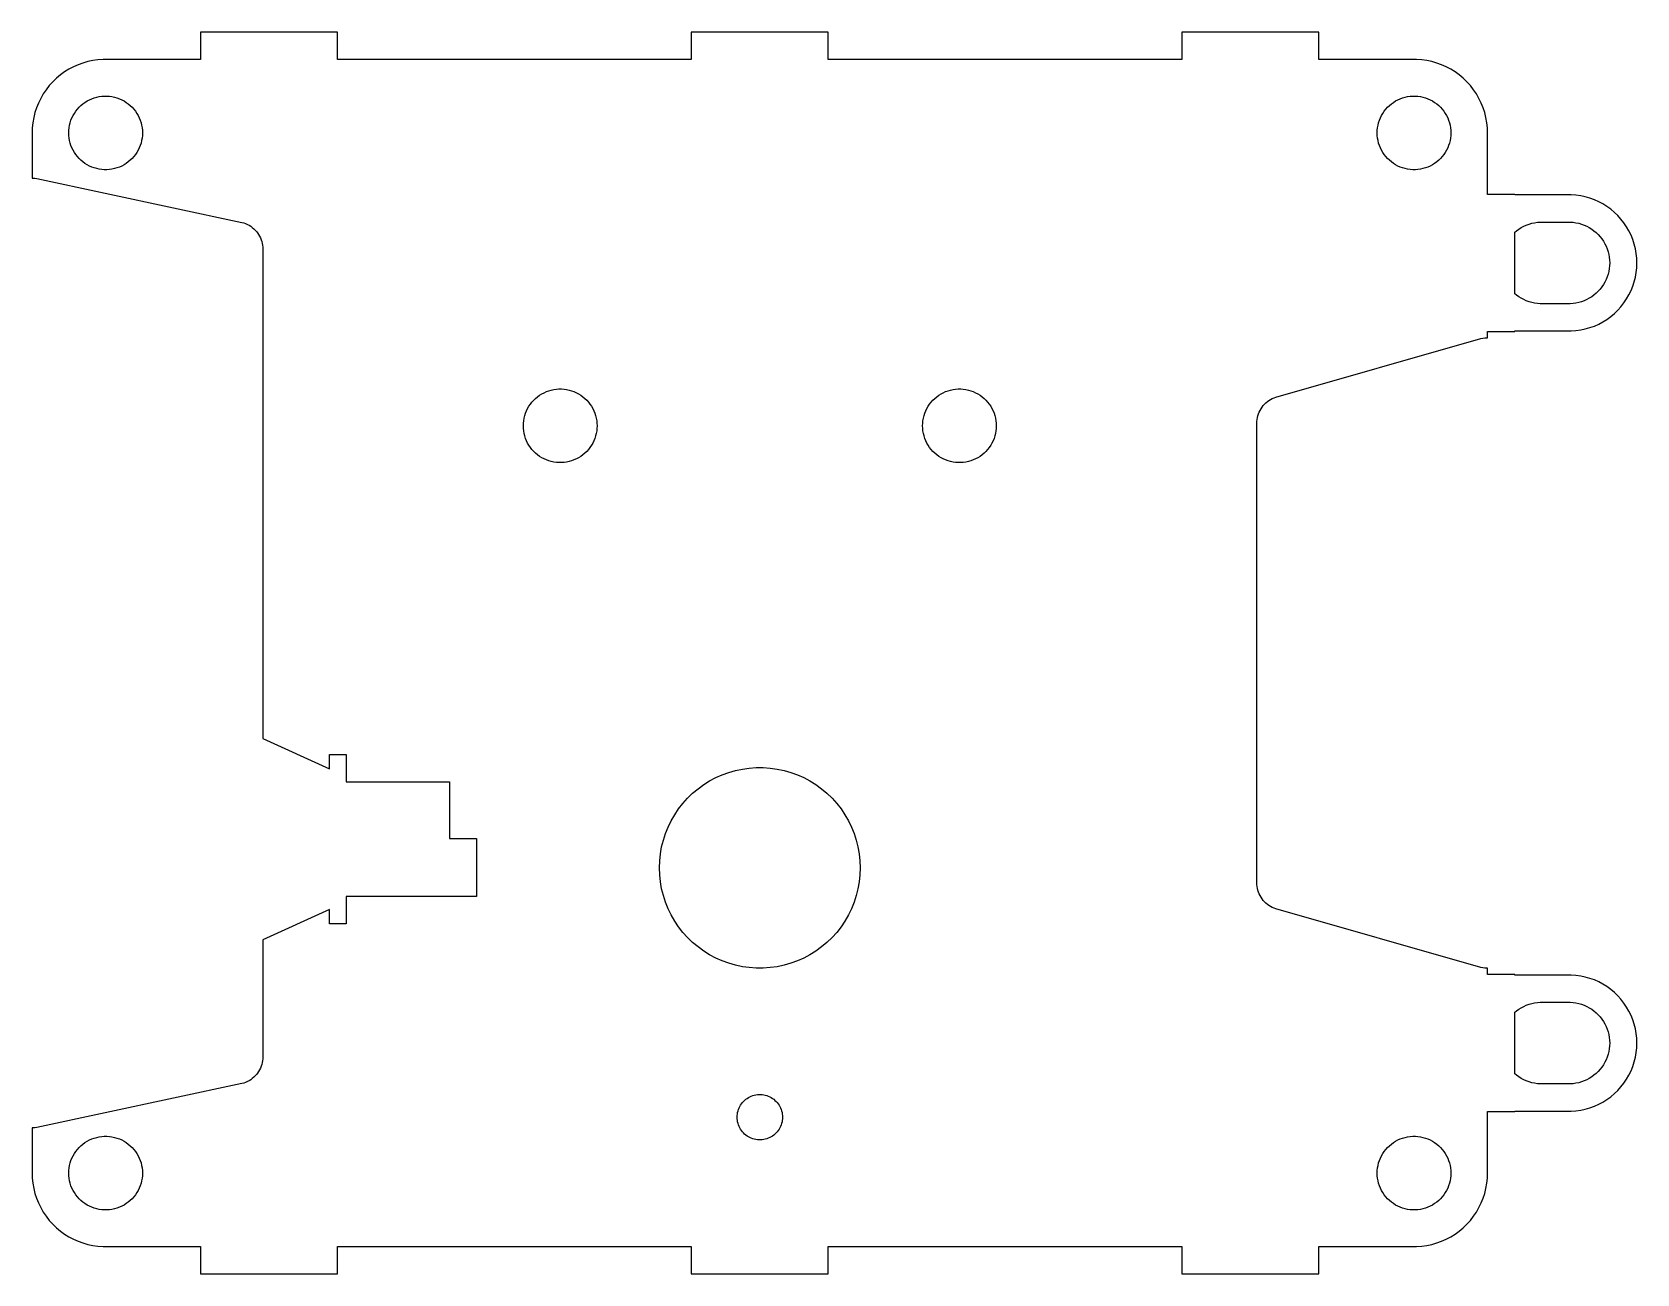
# Model space of a CAD drawing. Header units: metres. Extents: x -80 to 97, y -93 to 43.
import ezdxf

# ---------------------------------------------------------------- set-up
doc = ezdxf.new("R2010")
doc.units = ezdxf.units.M

msp = doc.modelspace()

# ---------------------------------------------------------------- linework, layer by layer
for p, q in [((-46.525, 43.39), (-61.625, 43.39)), ((-61.625, 43.39), (-61.625, 40.3751)), ((-46.525, 40.3751), (-46.525, 43.39)), ((7.54999, 43.39), (-7.54999, 43.39)), ((-7.54999, 43.39), (-7.54999, 40.3751)), ((7.54999, 40.3751), (7.54999, 43.39)), ((61.625, 43.39), (46.525, 43.39)), ((46.525, 43.39), (46.525, 40.3751)), ((61.625, 40.3751), (61.625, 43.39)), ((-76.6295, 38.9952), (-77.0869, 38.6629)), ((-76.15, 39.2948), (-76.6295, 38.9952)), ((-75.6508, 39.5602), (-76.15, 39.2948)), ((-75.1343, 39.7902), (-75.6508, 39.5602)), ((-74.603, 39.9836), (-75.1343, 39.7902)), ((-74.0596, 40.1394), (-74.603, 39.9836)), ((-73.5065, 40.2569), (-74.0596, 40.1394)), ((-72.9467, 40.3356), (-73.5065, 40.2569)), ((-72.3827, 40.3751), (-72.9467, 40.3356)), ((-61.625, 40.3751), (-72.3827, 40.3751)), ((-7.54999, 40.3751), (-46.525, 40.3751)), ((46.525, 40.3751), (7.54999, 40.3751)), ((72.3827, 40.3751), (61.625, 40.3751)), ((72.9467, 40.3356), (72.3827, 40.3751)), ((73.5065, 40.2569), (72.9467, 40.3356)), ((74.0596, 40.1394), (73.5065, 40.2569)), ((74.603, 39.9836), (74.0596, 40.1394)), ((75.1343, 39.7902), (74.603, 39.9836)), ((75.6508, 39.5602), (75.1343, 39.7902)), ((76.15, 39.2948), (75.6508, 39.5602)), ((76.6295, 38.9952), (76.15, 39.2948)), ((77.0869, 38.6629), (76.6295, 38.9952)), ((-78.305, 37.4866), (-78.653, 37.0411)), ((-77.9267, 37.9067), (-78.305, 37.4866)), ((-77.52, 38.2995), (-77.9267, 37.9067)), ((-77.0869, 38.6629), (-77.52, 38.2995)), ((77.52, 38.2995), (77.0869, 38.6629)), ((77.9267, 37.9067), (77.52, 38.2995)), ((78.305, 37.4866), (77.9267, 37.9067)), ((78.653, 37.0411), (78.305, 37.4866)), ((-79.4997, 35.5746), (-79.7115, 35.0504)), ((-79.2519, 36.0827), (-79.4997, 35.5746)), ((-78.9692, 36.5723), (-79.2519, 36.0827)), ((-78.653, 37.0411), (-78.9692, 36.5723)), ((-74.8167, 35.2972), (-74.5996, 35.4793)), ((-74.5996, 35.4793), (-74.3703, 35.6459)), ((-74.3703, 35.6459), (-74.13, 35.7961)), ((-74.13, 35.7961), (-73.8798, 35.9291)), ((-73.8798, 35.9291), (-73.6209, 36.0444)), ((-73.6209, 36.0444), (-73.3546, 36.1413)), ((-73.3546, 36.1413), (-73.0822, 36.2194)), ((-73.0822, 36.2194), (-72.805, 36.2783)), ((-72.805, 36.2783), (-72.5244, 36.3177)), ((-72.5244, 36.3177), (-72.2417, 36.3375)), ((-72.2417, 36.3375), (-71.9583, 36.3375)), ((-71.9583, 36.3375), (-71.6756, 36.3177)), ((-71.6756, 36.3177), (-71.395, 36.2783)), ((-71.395, 36.2783), (-71.1178, 36.2194)), ((-71.1178, 36.2194), (-70.8454, 36.1413)), ((-70.8454, 36.1413), (-70.5791, 36.0444)), ((-70.5791, 36.0444), (-70.3202, 35.9291)), ((-70.3202, 35.9291), (-70.07, 35.7961)), ((-70.07, 35.7961), (-69.8297, 35.6459)), ((-69.8297, 35.6459), (-69.6004, 35.4793)), ((-69.6004, 35.4793), (-69.3833, 35.2972)), ((69.3833, 35.2972), (69.6004, 35.4793)), ((69.6004, 35.4793), (69.8297, 35.6459)), ((69.8297, 35.6459), (70.07, 35.7961)), ((70.07, 35.7961), (70.3202, 35.9291)), ((70.3202, 35.9291), (70.5791, 36.0444)), ((70.5791, 36.0444), (70.8454, 36.1413)), ((70.8454, 36.1413), (71.1178, 36.2194)), ((71.1178, 36.2194), (71.395, 36.2783)), ((71.395, 36.2783), (71.6756, 36.3177)), ((71.6756, 36.3177), (71.9583, 36.3375)), ((71.9583, 36.3375), (72.2417, 36.3375)), ((72.2417, 36.3375), (72.5244, 36.3177)), ((72.5244, 36.3177), (72.805, 36.2783)), ((72.805, 36.2783), (73.0822, 36.2194)), ((73.0822, 36.2194), (73.3546, 36.1413)), ((73.3546, 36.1413), (73.6209, 36.0444)), ((73.6209, 36.0444), (73.8798, 35.9291)), ((73.8798, 35.9291), (74.13, 35.7961)), ((74.13, 35.7961), (74.3703, 35.6459)), ((74.3703, 35.6459), (74.5996, 35.4793)), ((74.5996, 35.4793), (74.8167, 35.2972)), ((78.9692, 36.5723), (78.653, 37.0411)), ((79.2519, 36.0827), (78.9692, 36.5723)), ((79.4997, 35.5746), (79.2519, 36.0827)), ((79.7115, 35.0504), (79.4997, 35.5746)), ((-80.023, 33.9641), (-80.1212, 33.4073)), ((-79.8862, 34.5126), (-80.023, 33.9641)), ((-79.7115, 35.0504), (-79.8862, 34.5126)), ((-76.0027, 33.3991), (-75.9151, 33.6686)), ((-75.9151, 33.6686), (-75.809, 33.9314)), ((-75.809, 33.9314), (-75.6848, 34.1861)), ((-75.6848, 34.1861), (-75.5431, 34.4315)), ((-75.5431, 34.4315), (-75.3846, 34.6664)), ((-75.3846, 34.6664), (-75.2101, 34.8897)), ((-75.2101, 34.8897), (-75.0205, 35.1003)), ((-75.0205, 35.1003), (-74.8167, 35.2972)), ((-69.3833, 35.2972), (-69.1795, 35.1003)), ((-69.1795, 35.1003), (-68.9899, 34.8897)), ((-68.9899, 34.8897), (-68.8154, 34.6664)), ((-68.8154, 34.6664), (-68.6569, 34.4315)), ((-68.6569, 34.4315), (-68.5152, 34.1861)), ((-68.5152, 34.1861), (-68.391, 33.9314)), ((-68.391, 33.9314), (-68.2849, 33.6686)), ((-68.2849, 33.6686), (-68.1973, 33.3991)), ((68.1973, 33.3991), (68.2849, 33.6686)), ((68.2849, 33.6686), (68.391, 33.9314)), ((68.391, 33.9314), (68.5152, 34.1861)), ((68.5152, 34.1861), (68.6569, 34.4315)), ((68.6569, 34.4315), (68.8154, 34.6664)), ((68.8154, 34.6664), (68.9899, 34.8897)), ((68.9899, 34.8897), (69.1795, 35.1003)), ((69.1795, 35.1003), (69.3833, 35.2972)), ((74.8167, 35.2972), (75.0205, 35.1003)), ((75.0205, 35.1003), (75.2101, 34.8897)), ((75.2101, 34.8897), (75.3846, 34.6664)), ((75.3846, 34.6664), (75.5431, 34.4315)), ((75.5431, 34.4315), (75.6848, 34.1861)), ((75.6848, 34.1861), (75.809, 33.9314)), ((75.809, 33.9314), (75.9151, 33.6686)), ((75.9151, 33.6686), (76.0027, 33.3991)), ((79.8862, 34.5126), (79.7115, 35.0504)), ((80.023, 33.9641), (79.8862, 34.5126)), ((80.1212, 33.4073), (80.023, 33.9641)), ((-80.1803, 32.845), (-80.1993, 32.3)), ((-80.1993, 32.3), (-80.18, 32.3)), ((-80.1212, 33.4073), (-80.1803, 32.845)), ((-80.18, 32.3), (-80.18, 27.2982)), ((-76.16, 32.28), (-76.1501, 32.5632)), ((-76.1501, 31.9968), (-76.16, 32.28)), ((-76.1501, 32.5632), (-76.1205, 32.845)), ((-76.1205, 31.715), (-76.1501, 31.9968)), ((-76.1205, 32.845), (-76.0713, 33.1241)), ((-76.0713, 33.1241), (-76.0027, 33.3991)), ((-68.1973, 33.3991), (-68.1287, 33.1241)), ((-68.1287, 33.1241), (-68.0795, 32.845)), ((-68.0795, 32.845), (-68.0499, 32.5632)), ((-68.0499, 31.9968), (-68.0795, 31.715)), ((-68.0499, 32.5632), (-68.04, 32.28)), ((-68.04, 32.28), (-68.0499, 31.9968)), ((68.04, 32.28), (68.0499, 32.5632)), ((68.0499, 31.9968), (68.04, 32.28)), ((68.0499, 32.5632), (68.0795, 32.845)), ((68.0795, 31.715), (68.0499, 31.9968)), ((68.0795, 32.845), (68.1287, 33.1241)), ((68.1287, 33.1241), (68.1973, 33.3991)), ((76.0027, 33.3991), (76.0713, 33.1241)), ((76.0713, 33.1241), (76.1205, 32.845)), ((76.1205, 32.845), (76.1501, 32.5632)), ((76.1501, 31.9968), (76.1205, 31.715)), ((76.1501, 32.5632), (76.16, 32.28)), ((76.16, 32.28), (76.1501, 31.9968)), ((80.1803, 32.845), (80.1212, 33.4073)), ((80.2, 32.28), (80.1803, 32.845)), ((80.2, 25.5), (80.2, 32.28)), ((-76.0713, 31.4359), (-76.1205, 31.715)), ((-76.0027, 31.1609), (-76.0713, 31.4359)), ((-75.9151, 30.8914), (-76.0027, 31.1609)), ((-75.809, 30.6286), (-75.9151, 30.8914)), ((-75.6848, 30.3739), (-75.809, 30.6286)), ((-75.5431, 30.1285), (-75.6848, 30.3739)), ((-75.3846, 29.8936), (-75.5431, 30.1285)), ((-68.6569, 30.1285), (-68.8154, 29.8936)), ((-68.5152, 30.3739), (-68.6569, 30.1285)), ((-68.391, 30.6286), (-68.5152, 30.3739)), ((-68.2849, 30.8914), (-68.391, 30.6286)), ((-68.1973, 31.1609), (-68.2849, 30.8914)), ((-68.1287, 31.4359), (-68.1973, 31.1609)), ((-68.0795, 31.715), (-68.1287, 31.4359)), ((68.1287, 31.4359), (68.0795, 31.715)), ((68.1973, 31.1609), (68.1287, 31.4359)), ((68.2849, 30.8914), (68.1973, 31.1609)), ((68.391, 30.6286), (68.2849, 30.8914)), ((68.5152, 30.3739), (68.391, 30.6286)), ((68.6569, 30.1285), (68.5152, 30.3739)), ((68.8154, 29.8936), (68.6569, 30.1285)), ((75.5431, 30.1285), (75.3846, 29.8936)), ((75.6848, 30.3739), (75.5431, 30.1285)), ((75.809, 30.6286), (75.6848, 30.3739)), ((75.9151, 30.8914), (75.809, 30.6286)), ((76.0027, 31.1609), (75.9151, 30.8914)), ((76.0713, 31.4359), (76.0027, 31.1609)), ((76.1205, 31.715), (76.0713, 31.4359)), ((-75.2101, 29.6703), (-75.3846, 29.8936)), ((-75.0205, 29.4597), (-75.2101, 29.6703)), ((-74.8167, 29.2628), (-75.0205, 29.4597)), ((-74.5996, 29.0807), (-74.8167, 29.2628)), ((-74.3703, 28.9141), (-74.5996, 29.0807)), ((-74.13, 28.7639), (-74.3703, 28.9141)), ((-73.8798, 28.6309), (-74.13, 28.7639)), ((-73.6209, 28.5156), (-73.8798, 28.6309)), ((-73.3546, 28.4187), (-73.6209, 28.5156)), ((-73.0822, 28.3406), (-73.3546, 28.4187)), ((-72.805, 28.2817), (-73.0822, 28.3406)), ((-71.1178, 28.3406), (-71.395, 28.2817)), ((-70.8454, 28.4187), (-71.1178, 28.3406)), ((-70.5791, 28.5156), (-70.8454, 28.4187)), ((-70.3202, 28.6309), (-70.5791, 28.5156)), ((-70.07, 28.7639), (-70.3202, 28.6309)), ((-69.8297, 28.9141), (-70.07, 28.7639)), ((-69.6004, 29.0807), (-69.8297, 28.9141)), ((-69.3833, 29.2628), (-69.6004, 29.0807)), ((-69.1795, 29.4597), (-69.3833, 29.2628)), ((-68.9899, 29.6703), (-69.1795, 29.4597)), ((-68.8154, 29.8936), (-68.9899, 29.6703)), ((68.9899, 29.6703), (68.8154, 29.8936)), ((69.1795, 29.4597), (68.9899, 29.6703)), ((69.3833, 29.2628), (69.1795, 29.4597)), ((69.6004, 29.0807), (69.3833, 29.2628)), ((69.8297, 28.9141), (69.6004, 29.0807)), ((70.07, 28.7639), (69.8297, 28.9141)), ((70.3202, 28.6309), (70.07, 28.7639)), ((70.5791, 28.5156), (70.3202, 28.6309)), ((70.8454, 28.4187), (70.5791, 28.5156)), ((71.1178, 28.3406), (70.8454, 28.4187)), ((71.395, 28.2817), (71.1178, 28.3406)), ((73.0822, 28.3406), (72.805, 28.2817)), ((73.3546, 28.4187), (73.0822, 28.3406)), ((73.6209, 28.5156), (73.3546, 28.4187)), ((73.8798, 28.6309), (73.6209, 28.5156)), ((74.13, 28.7639), (73.8798, 28.6309)), ((74.3703, 28.9141), (74.13, 28.7639)), ((74.5996, 29.0807), (74.3703, 28.9141)), ((74.8167, 29.2628), (74.5996, 29.0807)), ((75.0205, 29.4597), (74.8167, 29.2628)), ((75.2101, 29.6703), (75.0205, 29.4597)), ((75.3846, 29.8936), (75.2101, 29.6703)), ((-80.18, 27.2982), (-80.0946, 27.2982)), ((-80.0946, 27.2982), (-79.8843, 27.2834)), ((-79.8843, 27.2834), (-79.6756, 27.2541)), ((-79.6756, 27.2541), (-57.0694, 22.4103)), ((-72.5244, 28.2422), (-72.805, 28.2817)), ((-72.2417, 28.2225), (-72.5244, 28.2422)), ((-71.9583, 28.2225), (-72.2417, 28.2225)), ((-71.6756, 28.2422), (-71.9583, 28.2225)), ((-71.395, 28.2817), (-71.6756, 28.2422)), ((71.6756, 28.2422), (71.395, 28.2817)), ((71.9583, 28.2225), (71.6756, 28.2422)), ((72.2417, 28.2225), (71.9583, 28.2225)), ((72.5244, 28.2422), (72.2417, 28.2225)), ((72.805, 28.2817), (72.5244, 28.2422)), ((83.21, 25.5), (80.2, 25.5)), ((83.21, 25.45), (83.21, 25.5)), ((89.4217, 25.4454), (83.21, 25.45)), ((89.944, 25.4089), (89.4217, 25.4454)), ((90.4624, 25.336), (89.944, 25.4089)), ((90.9744, 25.2272), (90.4624, 25.336)), ((91.4776, 25.0829), (90.9744, 25.2272)), ((91.9695, 24.9039), (91.4776, 25.0829)), ((92.4478, 24.6909), (91.9695, 24.9039)), ((92.91, 24.4452), (92.4478, 24.6909)), ((93.3539, 24.1678), (92.91, 24.4452)), ((93.7775, 23.8601), (93.3539, 24.1678)), ((94.1785, 23.5236), (93.7775, 23.8601)), ((94.555, 23.1599), (94.1785, 23.5236)), ((94.9053, 22.7709), (94.555, 23.1599)), ((-57.0694, 22.4103), (-56.8668, 22.3522)), ((-56.8668, 22.3522), (-56.6687, 22.2801)), ((-56.6687, 22.2801), (-56.4761, 22.1944)), ((-56.4761, 22.1944), (-56.29, 22.0954)), ((-56.29, 22.0954), (-56.1112, 21.9837)), ((-56.1112, 21.9837), (-55.9407, 21.8598)), ((-55.9407, 21.8598), (-55.7792, 21.7243)), ((-55.7792, 21.7243), (-55.6276, 21.5779)), ((-55.6276, 21.5779), (-55.4865, 21.4212)), ((-55.4865, 21.4212), (-55.3568, 21.2551)), ((-55.3568, 21.2551), (-55.2389, 21.0804)), ((83.21, 21.3454), (83.3895, 21.496)), ((83.21, 14.5546), (83.21, 21.3454)), ((83.3895, 21.496), (83.6436, 21.6807)), ((83.6436, 21.6807), (83.91, 21.8471)), ((83.91, 21.8471), (84.1873, 21.9946)), ((84.1873, 21.9946), (84.4743, 22.1223)), ((84.4743, 22.1223), (84.7694, 22.2298)), ((84.7694, 22.2298), (85.0714, 22.3163)), ((85.0714, 22.3163), (85.3786, 22.3816)), ((85.3786, 22.3816), (85.6896, 22.4253)), ((85.6896, 22.4253), (86.0029, 22.4473)), ((86.0029, 22.4473), (89.317, 22.4473)), ((89.317, 22.4473), (89.6304, 22.4253)), ((89.6304, 22.4253), (89.9414, 22.3816)), ((89.9414, 22.3816), (90.2486, 22.3163)), ((90.2486, 22.3163), (90.5506, 22.2298)), ((90.5506, 22.2298), (90.8457, 22.1223)), ((90.8457, 22.1223), (91.1327, 21.9946)), ((91.1327, 21.9946), (91.41, 21.8471)), ((91.41, 21.8471), (91.6764, 21.6807)), ((91.6764, 21.6807), (91.9305, 21.496)), ((91.9305, 21.496), (92.1711, 21.2941)), ((92.1711, 21.2941), (92.397, 21.076)), ((95.2276, 22.3584), (94.9053, 22.7709)), ((95.5204, 21.9244), (95.2276, 22.3584)), ((95.7821, 21.471), (95.5204, 21.9244)), ((96.0116, 21.0005), (95.7821, 21.471)), ((-55.2389, 21.0804), (-55.1335, 20.8978)), ((-55.1335, 20.8978), (-55.0411, 20.7083)), ((-55.0411, 20.7083), (-54.9621, 20.5129)), ((-54.9621, 20.5129), (-54.897, 20.3124)), ((-54.897, 20.3124), (-54.846, 20.1079)), ((-54.846, 20.1079), (-54.8094, 19.9003)), ((-54.8094, 19.9003), (-54.7874, 19.6907)), ((-54.7874, 19.6907), (-54.78, 19.48)), ((-54.78, 19.48), (-54.78, -34.454)), ((92.397, 21.076), (92.6072, 20.8425)), ((92.6072, 20.8425), (92.8006, 20.595)), ((92.8006, 20.595), (92.9762, 20.3346)), ((92.9762, 20.3346), (93.1333, 20.0626)), ((93.1333, 20.0626), (93.271, 19.7803)), ((93.271, 19.7803), (93.3886, 19.4891)), ((93.3886, 19.4891), (93.4857, 19.1904)), ((96.2077, 20.5151), (96.0116, 21.0005)), ((96.3695, 20.0173), (96.2077, 20.5151)), ((96.4961, 19.5093), (96.3695, 20.0173)), ((96.587, 18.9938), (96.4961, 19.5093)), ((93.4857, 19.1904), (93.5617, 18.8856)), ((93.5617, 18.8856), (93.6162, 18.5763)), ((93.6162, 18.5763), (93.649, 18.2639)), ((93.649, 18.2639), (93.66, 17.95)), ((93.66, 17.95), (93.649, 17.6361)), ((96.6417, 18.4732), (96.587, 18.9938)), ((96.66, 17.95), (96.6417, 18.4732)), ((96.6417, 17.4268), (96.66, 17.95)), ((93.271, 16.1197), (93.1333, 15.8374)), ((93.3886, 16.4109), (93.271, 16.1197)), ((93.4857, 16.7096), (93.3886, 16.4109)), ((93.5617, 17.0144), (93.4857, 16.7096)), ((93.6162, 17.3237), (93.5617, 17.0144)), ((93.649, 17.6361), (93.6162, 17.3237)), ((96.3695, 15.8827), (96.4961, 16.3907)), ((96.4961, 16.3907), (96.587, 16.9062)), ((96.587, 16.9062), (96.6417, 17.4268)), ((83.3895, 14.4039), (83.21, 14.5546)), ((83.6436, 14.2193), (83.3895, 14.4039)), ((83.91, 14.0529), (83.6436, 14.2193)), ((91.6764, 14.2193), (91.41, 14.0529)), ((91.9305, 14.4039), (91.6764, 14.2193)), ((92.1711, 14.6058), (91.9305, 14.4039)), ((92.397, 14.824), (92.1711, 14.6058)), ((92.6072, 15.0574), (92.397, 14.824)), ((92.8006, 15.305), (92.6072, 15.0574)), ((92.9762, 15.5654), (92.8006, 15.305)), ((93.1333, 15.8374), (92.9762, 15.5654)), ((95.5204, 13.9756), (95.7821, 14.429)), ((95.7821, 14.429), (96.0116, 14.8995)), ((96.0116, 14.8995), (96.2077, 15.3848)), ((96.2077, 15.3848), (96.3695, 15.8827)), ((84.1873, 13.9054), (83.91, 14.0529)), ((84.4743, 13.7777), (84.1873, 13.9054)), ((84.7694, 13.6702), (84.4743, 13.7777)), ((85.0714, 13.5837), (84.7694, 13.6702)), ((85.3786, 13.5184), (85.0714, 13.5837)), ((85.6896, 13.4746), (85.3786, 13.5184)), ((86.0029, 13.4527), (85.6896, 13.4746)), ((89.317, 13.4527), (86.0029, 13.4527)), ((89.6304, 13.4746), (89.317, 13.4527)), ((89.9414, 13.5184), (89.6304, 13.4746)), ((90.2486, 13.5837), (89.9414, 13.5184)), ((90.5506, 13.6702), (90.2486, 13.5837)), ((90.8457, 13.7777), (90.5506, 13.6702)), ((91.1327, 13.9054), (90.8457, 13.7777)), ((91.41, 14.0529), (91.1327, 13.9054)), ((94.1785, 12.3764), (94.555, 12.7401)), ((94.555, 12.7401), (94.9053, 13.1291)), ((94.9053, 13.1291), (95.2276, 13.5416)), ((95.2276, 13.5416), (95.5204, 13.9756)), ((90.4624, 10.5639), (90.9744, 10.6728)), ((90.9744, 10.6728), (91.4776, 10.8171)), ((91.4776, 10.8171), (91.9695, 10.9961)), ((91.9695, 10.9961), (92.4478, 11.209)), ((92.4478, 11.209), (92.91, 11.4548)), ((92.91, 11.4548), (93.3539, 11.7322)), ((93.3539, 11.7322), (93.7775, 12.0399)), ((93.7775, 12.0399), (94.1785, 12.3764)), ((56.8668, 3.15218), (79.4694, 9.61029)), ((79.4694, 9.61029), (79.6756, 9.65411)), ((79.6756, 9.65411), (79.8843, 9.68344)), ((79.8843, 9.68344), (80.0946, 9.69815)), ((80.0946, 9.69815), (80.2, 9.69815)), ((80.2, 9.69815), (80.2, 10.4)), ((80.2, 10.4), (83.21, 10.4)), ((83.21, 10.45), (89.4217, 10.4546)), ((83.21, 10.4), (83.21, 10.45)), ((89.4217, 10.4546), (89.944, 10.4911)), ((89.944, 10.4911), (90.4624, 10.5639)), ((-24.03, 3.51605), (-23.7798, 3.64909)), ((-23.7798, 3.64909), (-23.5209, 3.76436)), ((-23.5209, 3.76436), (-23.2546, 3.86128)), ((-23.2546, 3.86128), (-22.9822, 3.93939)), ((-22.9822, 3.93939), (-22.705, 3.99831)), ((-22.705, 3.99831), (-22.4244, 4.03775)), ((-22.4244, 4.03775), (-22.1417, 4.05753)), ((-22.1417, 4.05753), (-21.8583, 4.05753)), ((-21.8583, 4.05753), (-21.5756, 4.03775)), ((-21.5756, 4.03775), (-21.295, 3.99831)), ((-21.295, 3.99831), (-21.0178, 3.93939)), ((-21.0178, 3.93939), (-20.7454, 3.86128)), ((-20.7454, 3.86128), (-20.4791, 3.76436)), ((-20.4791, 3.76436), (-20.2202, 3.64909)), ((-20.2202, 3.64909), (-19.97, 3.51605)), ((19.97, 3.51605), (20.2202, 3.64909)), ((20.2202, 3.64909), (20.4791, 3.76436)), ((20.4791, 3.76436), (20.7454, 3.86128)), ((20.7454, 3.86128), (21.0178, 3.93939)), ((21.0178, 3.93939), (21.295, 3.99831)), ((21.295, 3.99831), (21.5756, 4.03775)), ((21.5756, 4.03775), (21.8583, 4.05753)), ((21.8583, 4.05753), (22.1417, 4.05753)), ((22.1417, 4.05753), (22.4244, 4.03775)), ((22.4244, 4.03775), (22.705, 3.99831)), ((22.705, 3.99831), (22.9822, 3.93939)), ((22.9822, 3.93939), (23.2546, 3.86128)), ((23.2546, 3.86128), (23.5209, 3.76436)), ((23.5209, 3.76436), (23.7798, 3.64909)), ((23.7798, 3.64909), (24.03, 3.51605)), ((-25.709, 1.65134), (-25.5848, 1.90605)), ((-25.5848, 1.90605), (-25.4431, 2.15146)), ((-25.4431, 2.15146), (-25.2846, 2.3864)), ((-25.2846, 2.3864), (-25.1101, 2.60971)), ((-25.1101, 2.60971), (-24.9205, 2.82031)), ((-24.9205, 2.82031), (-24.7167, 3.01717)), ((-24.7167, 3.01717), (-24.4996, 3.19931)), ((-24.4996, 3.19931), (-24.2703, 3.36589)), ((-24.2703, 3.36589), (-24.03, 3.51605)), ((-19.97, 3.51605), (-19.7297, 3.36589)), ((-19.7297, 3.36589), (-19.5004, 3.19931)), ((-19.5004, 3.19931), (-19.2833, 3.01717)), ((-19.2833, 3.01717), (-19.0795, 2.82031)), ((-19.0795, 2.82031), (-18.8898, 2.60971)), ((-18.8898, 2.60971), (-18.7154, 2.3864)), ((-18.7154, 2.3864), (-18.5569, 2.15146)), ((-18.5569, 2.15146), (-18.4152, 1.90605)), ((-18.4152, 1.90605), (-18.291, 1.65134)), ((18.291, 1.65134), (18.4152, 1.90605)), ((18.4152, 1.90605), (18.5569, 2.15146)), ((18.5569, 2.15146), (18.7154, 2.3864)), ((18.7154, 2.3864), (18.8898, 2.60971)), ((18.8898, 2.60971), (19.0795, 2.82031)), ((19.0795, 2.82031), (19.2833, 3.01717)), ((19.2833, 3.01717), (19.5004, 3.19931)), ((19.5004, 3.19931), (19.7297, 3.36589)), ((19.7297, 3.36589), (19.97, 3.51605)), ((24.03, 3.51605), (24.2703, 3.36589)), ((24.2703, 3.36589), (24.4996, 3.19931)), ((24.4996, 3.19931), (24.7167, 3.01717)), ((24.7167, 3.01717), (24.9205, 2.82031)), ((24.9205, 2.82031), (25.1101, 2.60971)), ((25.1101, 2.60971), (25.2846, 2.3864)), ((25.2846, 2.3864), (25.4431, 2.15146)), ((25.4431, 2.15146), (25.5848, 1.90605)), ((25.5848, 1.90605), (25.709, 1.65134)), ((55.1335, 1.6978), (55.2389, 1.88036)), ((55.2389, 1.88036), (55.3568, 2.0551)), ((55.3568, 2.0551), (55.4865, 2.22121)), ((55.4865, 2.22121), (55.6276, 2.37785)), ((55.6276, 2.37785), (55.7792, 2.52429)), ((55.7792, 2.52429), (55.9407, 2.65979)), ((55.9407, 2.65979), (56.1112, 2.78369)), ((56.1112, 2.78369), (56.29, 2.89539)), ((56.29, 2.89539), (56.4761, 2.99435)), ((56.4761, 2.99435), (56.6687, 3.08009)), ((56.6687, 3.08009), (56.8668, 3.15218)), ((-26.06, 0), (-26.0501, 0.283203)), ((-26.0501, -0.283203), (-26.06, 0)), ((-26.0501, 0.283203), (-26.0205, 0.565033)), ((-26.0205, 0.565033), (-25.9713, 0.844116)), ((-25.9713, 0.844116), (-25.9027, 1.11908)), ((-25.9027, 1.11908), (-25.8151, 1.3886)), ((-25.8151, 1.3886), (-25.709, 1.65134)), ((-18.291, 1.65134), (-18.1848, 1.3886)), ((-18.1848, 1.3886), (-18.0973, 1.11908)), ((-18.0973, 1.11908), (-18.0287, 0.844116)), ((-18.0287, 0.844116), (-17.9795, 0.565033)), ((-17.9795, 0.565033), (-17.9499, 0.283203)), ((-17.9499, 0.283203), (-17.94, 0)), ((-17.94, 0), (-17.9499, -0.283203)), ((17.94, 0), (17.9499, 0.283203)), ((17.9499, -0.283203), (17.94, 0)), ((17.9499, 0.283203), (17.9795, 0.565033)), ((17.9795, 0.565033), (18.0287, 0.844116)), ((18.0287, 0.844116), (18.0973, 1.11908)), ((18.0973, 1.11908), (18.1848, 1.3886)), ((18.1848, 1.3886), (18.291, 1.65134)), ((25.709, 1.65134), (25.8151, 1.3886)), ((25.8151, 1.3886), (25.9027, 1.11908)), ((25.9027, 1.11908), (25.9713, 0.844116)), ((25.9713, 0.844116), (26.0205, 0.565033)), ((26.0205, 0.565033), (26.0501, 0.283203)), ((26.0501, 0.283203), (26.06, 0)), ((26.06, 0), (26.0501, -0.283203)), ((54.78, 0.279999), (54.7874, 0.490662)), ((54.78, -50.36), (54.78, 0.279999)), ((54.7874, 0.490662), (54.8094, 0.700302)), ((54.8094, 0.700302), (54.846, 0.907883)), ((54.846, 0.907883), (54.897, 1.11241)), ((54.897, 1.11241), (54.9621, 1.3129)), ((54.9621, 1.3129), (55.0411, 1.50833)), ((55.0411, 1.50833), (55.1335, 1.6978)), ((-26.0205, -0.565033), (-26.0501, -0.283203)), ((-25.9713, -0.844116), (-26.0205, -0.565033)), ((-25.9027, -1.11908), (-25.9713, -0.844116)), ((-25.8151, -1.3886), (-25.9027, -1.11908)), ((-25.709, -1.65134), (-25.8151, -1.3886)), ((-25.5848, -1.90605), (-25.709, -1.65134)), ((-18.291, -1.65134), (-18.4152, -1.90605)), ((-18.1848, -1.3886), (-18.291, -1.65134)), ((-18.0973, -1.11908), (-18.1848, -1.3886)), ((-18.0287, -0.844116), (-18.0973, -1.11908)), ((-17.9795, -0.565033), (-18.0287, -0.844116)), ((-17.9499, -0.283203), (-17.9795, -0.565033)), ((17.9795, -0.565033), (17.9499, -0.283203)), ((18.0287, -0.844116), (17.9795, -0.565033)), ((18.0973, -1.11908), (18.0287, -0.844116)), ((18.1848, -1.3886), (18.0973, -1.11908)), ((18.291, -1.65134), (18.1848, -1.3886)), ((18.4152, -1.90605), (18.291, -1.65134)), ((25.709, -1.65134), (25.5848, -1.90605)), ((25.8151, -1.3886), (25.709, -1.65134)), ((25.9027, -1.11908), (25.8151, -1.3886)), ((25.9713, -0.844116), (25.9027, -1.11908)), ((26.0205, -0.565033), (25.9713, -0.844116)), ((26.0501, -0.283203), (26.0205, -0.565033)), ((-25.4431, -2.15146), (-25.5848, -1.90605)), ((-25.2846, -2.3864), (-25.4431, -2.15146)), ((-25.1101, -2.60971), (-25.2846, -2.3864)), ((-24.9205, -2.82031), (-25.1101, -2.60971)), ((-24.7167, -3.01717), (-24.9205, -2.82031)), ((-24.4996, -3.19931), (-24.7167, -3.01717)), ((-24.2703, -3.36589), (-24.4996, -3.19931)), ((-24.03, -3.51605), (-24.2703, -3.36589)), ((-23.7798, -3.64909), (-24.03, -3.51605)), ((-19.97, -3.51605), (-20.2202, -3.64909)), ((-19.7297, -3.36589), (-19.97, -3.51605)), ((-19.5004, -3.19931), (-19.7297, -3.36589)), ((-19.2833, -3.01717), (-19.5004, -3.19931)), ((-19.0795, -2.82031), (-19.2833, -3.01717)), ((-18.8898, -2.60971), (-19.0795, -2.82031)), ((-18.7154, -2.3864), (-18.8898, -2.60971)), ((-18.5569, -2.15146), (-18.7154, -2.3864)), ((-18.4152, -1.90605), (-18.5569, -2.15146)), ((18.5569, -2.15146), (18.4152, -1.90605)), ((18.7154, -2.3864), (18.5569, -2.15146)), ((18.8898, -2.60971), (18.7154, -2.3864)), ((19.0795, -2.82031), (18.8898, -2.60971)), ((19.2833, -3.01717), (19.0795, -2.82031)), ((19.5004, -3.19931), (19.2833, -3.01717)), ((19.7297, -3.36589), (19.5004, -3.19931)), ((19.97, -3.51605), (19.7297, -3.36589)), ((20.2202, -3.64909), (19.97, -3.51605)), ((24.03, -3.51605), (23.7798, -3.64909)), ((24.2703, -3.36589), (24.03, -3.51605)), ((24.4996, -3.19931), (24.2703, -3.36589)), ((24.7167, -3.01717), (24.4996, -3.19931)), ((24.9205, -2.82031), (24.7167, -3.01717)), ((25.1101, -2.60971), (24.9205, -2.82031)), ((25.2846, -2.3864), (25.1101, -2.60971)), ((25.4431, -2.15146), (25.2846, -2.3864)), ((25.5848, -1.90605), (25.4431, -2.15146)), ((-23.5209, -3.76436), (-23.7798, -3.64909)), ((-23.2546, -3.86128), (-23.5209, -3.76436)), ((-22.9822, -3.93939), (-23.2546, -3.86128)), ((-22.705, -3.99831), (-22.9822, -3.93939)), ((-22.4244, -4.03775), (-22.705, -3.99831)), ((-22.1417, -4.05753), (-22.4244, -4.03775)), ((-21.8583, -4.05753), (-22.1417, -4.05753)), ((-21.5756, -4.03775), (-21.8583, -4.05753)), ((-21.295, -3.99831), (-21.5756, -4.03775)), ((-21.0178, -3.93939), (-21.295, -3.99831)), ((-20.7454, -3.86128), (-21.0178, -3.93939)), ((-20.4791, -3.76436), (-20.7454, -3.86128)), ((-20.2202, -3.64909), (-20.4791, -3.76436)), ((20.4791, -3.76436), (20.2202, -3.64909)), ((20.7454, -3.86128), (20.4791, -3.76436)), ((21.0178, -3.93939), (20.7454, -3.86128)), ((21.295, -3.99831), (21.0178, -3.93939)), ((21.5756, -4.03775), (21.295, -3.99831)), ((21.8583, -4.05753), (21.5756, -4.03775)), ((22.1417, -4.05753), (21.8583, -4.05753)), ((22.4244, -4.03775), (22.1417, -4.05753)), ((22.705, -3.99831), (22.4244, -4.03775)), ((22.9822, -3.93939), (22.705, -3.99831)), ((23.2546, -3.86128), (22.9822, -3.93939)), ((23.5209, -3.76436), (23.2546, -3.86128)), ((23.7798, -3.64909), (23.5209, -3.76436)), ((-54.78, -34.454), (-47.42, -37.7927)), ((-47.42, -37.7927), (-47.42, -36.21)), ((-47.42, -36.21), (-45.59, -36.21)), ((-45.59, -36.21), (-45.59, -39.23)), ((-5.53, -39.1418), (-4.84837, -38.7793)), ((-4.84837, -38.7793), (-4.14314, -38.4653)), ((-4.14314, -38.4653), (-3.41772, -38.2013)), ((-3.41772, -38.2013), (-2.67564, -37.9885)), ((-2.67564, -37.9885), (-1.92055, -37.828)), ((-1.92055, -37.828), (-1.15608, -37.7206)), ((-1.15608, -37.7206), (-0.385986, -37.6667)), ((-0.385986, -37.6667), (0.385986, -37.6667)), ((0.385986, -37.6667), (1.15608, -37.7206)), ((1.15608, -37.7206), (1.92055, -37.828)), ((1.92055, -37.828), (2.67564, -37.9885)), ((2.67564, -37.9885), (3.41772, -38.2013)), ((3.41772, -38.2013), (4.14314, -38.4653)), ((4.14314, -38.4653), (4.84837, -38.7793)), ((4.84837, -38.7793), (5.53, -39.1418)), ((-45.59, -39.23), (-34.21, -39.23)), ((-34.21, -39.23), (-34.21, -45.5)), ((-7.95589, -41.0371), (-7.40057, -40.5008)), ((-7.40057, -40.5008), (-6.8092, -40.0046)), ((-6.8092, -40.0046), (-6.18466, -39.5508)), ((-6.18466, -39.5508), (-5.53, -39.1418)), ((5.53, -39.1418), (6.18466, -39.5508)), ((6.18466, -39.5508), (6.8092, -40.0046)), ((6.8092, -40.0046), (7.40057, -40.5008)), ((7.40057, -40.5008), (7.95589, -41.0371)), ((-9.37941, -42.8591), (-8.94772, -42.2191)), ((-8.94772, -42.2191), (-8.47244, -41.6108)), ((-8.47244, -41.6108), (-7.95589, -41.0371)), ((7.95589, -41.0371), (8.47244, -41.6108)), ((8.47244, -41.6108), (8.94772, -42.2191)), ((8.94772, -42.2191), (9.37941, -42.8591)), ((-10.1038, -44.2215), (-9.7654, -43.5276)), ((-9.7654, -43.5276), (-9.37941, -42.8591)), ((9.37941, -42.8591), (9.7654, -43.5276)), ((9.7654, -43.5276), (10.1038, -44.2215)), ((-34.21, -45.5), (-31.21, -45.5)), ((-31.21, -45.5), (-31.21, -51.86)), ((-10.8183, -46.4205), (-10.6315, -45.6714)), ((-10.6315, -45.6714), (-10.393, -44.9373)), ((-10.393, -44.9373), (-10.1038, -44.2215)), ((10.1038, -44.2215), (10.393, -44.9373)), ((10.393, -44.9373), (10.6315, -45.6714)), ((10.6315, -45.6714), (10.8183, -46.4205)), ((-11.0331, -47.9485), (-10.9524, -47.1807)), ((-10.9524, -47.1807), (-10.8183, -46.4205)), ((10.8183, -46.4205), (10.9524, -47.1807)), ((10.9524, -47.1807), (11.0331, -47.9485)), ((-11.06, -48.72), (-11.0331, -47.9485)), ((-11.0331, -49.4915), (-11.06, -48.72)), ((-10.9524, -50.2592), (-11.0331, -49.4915)), ((11.0331, -49.4915), (10.9524, -50.2592)), ((11.0331, -47.9485), (11.06, -48.72)), ((11.06, -48.72), (11.0331, -49.4915)), ((-10.8183, -51.0195), (-10.9524, -50.2592)), ((-10.6315, -51.7685), (-10.8183, -51.0195)), ((10.8183, -51.0195), (10.6315, -51.7685)), ((10.9524, -50.2592), (10.8183, -51.0195)), ((54.7874, -50.5707), (54.78, -50.36)), ((54.8094, -50.7803), (54.7874, -50.5707)), ((54.846, -50.9879), (54.8094, -50.7803)), ((54.897, -51.1924), (54.846, -50.9879)), ((54.9621, -51.3929), (54.897, -51.1924)), ((-31.21, -51.86), (-45.59, -51.86)), ((-45.59, -51.86), (-45.59, -54.88)), ((-10.393, -52.5027), (-10.6315, -51.7685)), ((-10.1038, -53.2185), (-10.393, -52.5027)), ((10.393, -52.5027), (10.1038, -53.2185)), ((10.6315, -51.7685), (10.393, -52.5027)), ((55.0411, -51.5883), (54.9621, -51.3929)), ((55.1335, -51.7778), (55.0411, -51.5883)), ((55.2389, -51.9604), (55.1335, -51.7778)), ((55.3568, -52.1351), (55.2389, -51.9604)), ((55.4865, -52.3012), (55.3568, -52.1351)), ((55.6276, -52.4579), (55.4865, -52.3012)), ((55.7792, -52.6043), (55.6276, -52.4579)), ((55.9407, -52.7398), (55.7792, -52.6043)), ((56.1112, -52.8637), (55.9407, -52.7398)), ((56.29, -52.9754), (56.1112, -52.8637)), ((56.4761, -53.0744), (56.29, -52.9754)), ((-47.42, -53.2973), (-54.78, -56.636)), ((-47.42, -54.88), (-47.42, -53.2973)), ((-9.7654, -53.9124), (-10.1038, -53.2185)), ((-9.37941, -54.5809), (-9.7654, -53.9124)), ((-8.94772, -55.2209), (-9.37941, -54.5809)), ((9.37941, -54.5809), (8.94772, -55.2209)), ((9.7654, -53.9124), (9.37941, -54.5809)), ((10.1038, -53.2185), (9.7654, -53.9124)), ((56.6687, -53.1601), (56.4761, -53.0744)), ((56.8668, -53.2322), (56.6687, -53.1601)), ((79.4694, -59.6903), (56.8668, -53.2322)), ((-45.59, -54.88), (-47.42, -54.88)), ((-8.47244, -55.8292), (-8.94772, -55.2209)), ((-7.95589, -56.4029), (-8.47244, -55.8292)), ((-7.40057, -56.9392), (-7.95589, -56.4029)), ((7.95589, -56.4029), (7.40057, -56.9392)), ((8.47244, -55.8292), (7.95589, -56.4029)), ((8.94772, -55.2209), (8.47244, -55.8292)), ((-54.78, -56.636), (-54.78, -69.56)), ((-6.8092, -57.4354), (-7.40057, -56.9392)), ((-6.18466, -57.8891), (-6.8092, -57.4354)), ((-5.53, -58.2982), (-6.18466, -57.8891)), ((-4.84837, -58.6607), (-5.53, -58.2982)), ((5.53, -58.2982), (4.84837, -58.6607)), ((6.18466, -57.8891), (5.53, -58.2982)), ((6.8092, -57.4354), (6.18466, -57.8891)), ((7.40057, -56.9392), (6.8092, -57.4354)), ((-4.14314, -58.9747), (-4.84837, -58.6607)), ((-3.41772, -59.2387), (-4.14314, -58.9747)), ((-2.67564, -59.4515), (-3.41772, -59.2387)), ((-1.92055, -59.612), (-2.67564, -59.4515)), ((-1.15608, -59.7194), (-1.92055, -59.612)), ((-0.385986, -59.7733), (-1.15608, -59.7194)), ((0.385986, -59.7733), (-0.385986, -59.7733)), ((1.15608, -59.7194), (0.385986, -59.7733)), ((1.92055, -59.612), (1.15608, -59.7194)), ((2.67564, -59.4515), (1.92055, -59.612)), ((3.41772, -59.2387), (2.67564, -59.4515)), ((4.14314, -58.9747), (3.41772, -59.2387)), ((4.84837, -58.6607), (4.14314, -58.9747)), ((79.6756, -59.7341), (79.4694, -59.6903)), ((79.8843, -59.7634), (79.6756, -59.7341)), ((80.0946, -59.7782), (79.8843, -59.7634)), ((80.2, -59.7782), (80.0946, -59.7782)), ((80.2, -60.48), (80.2, -59.7782)), ((83.21, -60.48), (80.2, -60.48)), ((83.21, -60.53), (83.21, -60.48)), ((89.4217, -60.5346), (83.21, -60.53)), ((89.944, -60.5711), (89.4217, -60.5346)), ((90.4624, -60.6439), (89.944, -60.5711)), ((90.9744, -60.7528), (90.4624, -60.6439)), ((91.4776, -60.8971), (90.9744, -60.7528)), ((91.9695, -61.0761), (91.4776, -60.8971)), ((92.4478, -61.289), (91.9695, -61.0761)), ((92.91, -61.5348), (92.4478, -61.289)), ((93.3539, -61.8122), (92.91, -61.5348)), ((93.7775, -62.1199), (93.3539, -61.8122)), ((84.7694, -63.7502), (85.0714, -63.6637)), ((85.0714, -63.6637), (85.3786, -63.5984)), ((85.3786, -63.5984), (85.6896, -63.5546)), ((85.6896, -63.5546), (86.0029, -63.5327)), ((86.0029, -63.5327), (89.317, -63.5327)), ((89.317, -63.5327), (89.6304, -63.5546)), ((89.6304, -63.5546), (89.9414, -63.5984)), ((89.9414, -63.5984), (90.2486, -63.6637)), ((90.2486, -63.6637), (90.5506, -63.7502)), ((94.1785, -62.4564), (93.7775, -62.1199)), ((94.555, -62.8201), (94.1785, -62.4564)), ((94.9053, -63.2091), (94.555, -62.8201)), ((95.2276, -63.6216), (94.9053, -63.2091)), ((95.5204, -64.0556), (95.2276, -63.6216)), ((83.21, -64.6346), (83.3895, -64.4839)), ((83.21, -71.4254), (83.21, -64.6346)), ((83.3895, -64.4839), (83.6436, -64.2993)), ((83.6436, -64.2993), (83.91, -64.1329)), ((83.91, -64.1329), (84.1873, -63.9854)), ((84.1873, -63.9854), (84.4743, -63.8577)), ((84.4743, -63.8577), (84.7694, -63.7502)), ((90.5506, -63.7502), (90.8457, -63.8577)), ((90.8457, -63.8577), (91.1327, -63.9854)), ((91.1327, -63.9854), (91.41, -64.1329)), ((91.41, -64.1329), (91.6764, -64.2993)), ((91.6764, -64.2993), (91.9305, -64.4839)), ((91.9305, -64.4839), (92.1711, -64.6859)), ((92.1711, -64.6859), (92.397, -64.904)), ((92.397, -64.904), (92.6072, -65.1375)), ((92.6072, -65.1375), (92.8006, -65.385)), ((92.8006, -65.385), (92.9762, -65.6454)), ((95.7821, -64.509), (95.5204, -64.0556)), ((96.0116, -64.9795), (95.7821, -64.509)), ((96.2077, -65.4648), (96.0116, -64.9795)), ((92.9762, -65.6454), (93.1333, -65.9174)), ((93.1333, -65.9174), (93.271, -66.1997)), ((93.271, -66.1997), (93.3886, -66.4909)), ((93.3886, -66.4909), (93.4857, -66.7896)), ((93.4857, -66.7896), (93.5617, -67.0944)), ((93.5617, -67.0944), (93.6162, -67.4037)), ((96.3695, -65.9627), (96.2077, -65.4648)), ((96.4961, -66.4707), (96.3695, -65.9627)), ((96.587, -66.9862), (96.4961, -66.4707)), ((96.6417, -67.5068), (96.587, -66.9862)), ((93.5617, -68.9656), (93.4857, -69.2704)), ((93.6162, -68.6563), (93.5617, -68.9656)), ((93.6162, -67.4037), (93.649, -67.7161)), ((93.649, -68.3439), (93.6162, -68.6563)), ((93.649, -67.7161), (93.66, -68.03)), ((93.66, -68.03), (93.649, -68.3439)), ((96.587, -69.0738), (96.6417, -68.5532)), ((96.66, -68.03), (96.6417, -67.5068)), ((96.6417, -68.5532), (96.66, -68.03)), ((-54.9621, -70.5929), (-55.0411, -70.7883)), ((-54.897, -70.3924), (-54.9621, -70.5929)), ((-54.846, -70.1879), (-54.897, -70.3924)), ((-54.8094, -69.9803), (-54.846, -70.1879)), ((-54.7874, -69.7707), (-54.8094, -69.9803)), ((-54.78, -69.56), (-54.7874, -69.7707)), ((92.8006, -70.675), (92.6072, -70.9225)), ((92.9762, -70.4146), (92.8006, -70.675)), ((93.1333, -70.1426), (92.9762, -70.4146)), ((93.271, -69.8603), (93.1333, -70.1426)), ((93.3886, -69.5691), (93.271, -69.8603)), ((93.4857, -69.2704), (93.3886, -69.5691)), ((96.0116, -71.0805), (96.2077, -70.5952)), ((96.2077, -70.5952), (96.3695, -70.0973)), ((96.3695, -70.0973), (96.4961, -69.5893)), ((96.4961, -69.5893), (96.587, -69.0738)), ((-57.0694, -72.4903), (-79.6756, -77.3341)), ((-56.8668, -72.4322), (-57.0694, -72.4903)), ((-56.6687, -72.3601), (-56.8668, -72.4322)), ((-56.4761, -72.2744), (-56.6687, -72.3601)), ((-56.29, -72.1754), (-56.4761, -72.2744)), ((-56.1112, -72.0637), (-56.29, -72.1754)), ((-55.9407, -71.9398), (-56.1112, -72.0637)), ((-55.7792, -71.8043), (-55.9407, -71.9398)), ((-55.6276, -71.6579), (-55.7792, -71.8043)), ((-55.4865, -71.5012), (-55.6276, -71.6579)), ((-55.3568, -71.3351), (-55.4865, -71.5012)), ((-55.2389, -71.1604), (-55.3568, -71.3351)), ((-55.1335, -70.9778), (-55.2389, -71.1604)), ((-55.0411, -70.7883), (-55.1335, -70.9778)), ((83.3895, -71.576), (83.21, -71.4254)), ((83.6436, -71.7607), (83.3895, -71.576)), ((83.91, -71.9271), (83.6436, -71.7607)), ((84.1873, -72.0746), (83.91, -71.9271)), ((84.4743, -72.2023), (84.1873, -72.0746)), ((84.7694, -72.3098), (84.4743, -72.2023)), ((85.0714, -72.3963), (84.7694, -72.3098)), ((85.3786, -72.4616), (85.0714, -72.3963)), ((85.6896, -72.5053), (85.3786, -72.4616)), ((86.0029, -72.5273), (85.6896, -72.5053)), ((89.6304, -72.5053), (89.317, -72.5273)), ((89.9414, -72.4616), (89.6304, -72.5053)), ((90.2486, -72.3963), (89.9414, -72.4616)), ((90.5506, -72.3098), (90.2486, -72.3963)), ((90.8457, -72.2023), (90.5506, -72.3098)), ((91.1327, -72.0746), (90.8457, -72.2023)), ((91.41, -71.9271), (91.1327, -72.0746)), ((91.6764, -71.7607), (91.41, -71.9271)), ((91.9305, -71.576), (91.6764, -71.7607)), ((92.1711, -71.3741), (91.9305, -71.576)), ((92.397, -71.156), (92.1711, -71.3741)), ((92.6072, -70.9225), (92.397, -71.156)), ((94.9053, -72.8509), (95.2276, -72.4384)), ((95.2276, -72.4384), (95.5204, -72.0044)), ((95.5204, -72.0044), (95.7821, -71.551)), ((95.7821, -71.551), (96.0116, -71.0805)), ((-1.67282, -74.3421), (-1.53914, -74.23)), ((-1.53914, -74.23), (-1.39798, -74.1274)), ((-1.39798, -74.1274), (-1.25, -74.0349)), ((-1.25, -74.0349), (-1.09592, -73.953)), ((-1.09592, -73.953), (-0.936508, -73.882)), ((-0.936508, -73.882), (-0.772537, -73.8224)), ((-0.772537, -73.8224), (-0.604797, -73.7743)), ((-0.604797, -73.7743), (-0.434113, -73.738)), ((-0.434113, -73.738), (-0.261307, -73.7137)), ((-0.261307, -73.7137), (-0.087235, -73.7015)), ((-0.087235, -73.7015), (0.087235, -73.7015)), ((0.087235, -73.7015), (0.261307, -73.7137)), ((0.261307, -73.7137), (0.434113, -73.738)), ((0.434113, -73.738), (0.604797, -73.7743)), ((0.604797, -73.7743), (0.772537, -73.8224)), ((0.772537, -73.8224), (0.936508, -73.882)), ((0.936508, -73.882), (1.09592, -73.953)), ((1.09592, -73.953), (1.24998, -74.0349)), ((1.24998, -74.0349), (1.39798, -74.1274)), ((1.39798, -74.1274), (1.53914, -74.23)), ((1.53914, -74.23), (1.67282, -74.3421)), ((89.317, -72.5273), (86.0029, -72.5273)), ((92.91, -74.5252), (93.3539, -74.2478)), ((93.3539, -74.2478), (93.7775, -73.9401)), ((93.7775, -73.9401), (94.1785, -73.6036)), ((94.1785, -73.6036), (94.555, -73.2399)), ((94.555, -73.2399), (94.9053, -72.8509)), ((-2.5, -76.2), (-2.4939, -76.0256)), ((-2.4939, -76.0256), (-2.47566, -75.8521)), ((-2.47566, -75.8521), (-2.44536, -75.6802)), ((-2.44536, -75.6802), (-2.40315, -75.5109)), ((-2.40315, -75.5109), (-2.34923, -75.3449)), ((-2.34923, -75.3449), (-2.28386, -75.1832)), ((-2.28386, -75.1832), (-2.20737, -75.0263)), ((-2.20737, -75.0263), (-2.12012, -74.8752)), ((-2.12012, -74.8752), (-2.02254, -74.7305)), ((-2.02254, -74.7305), (-1.9151, -74.593)), ((-1.9151, -74.593), (-1.79834, -74.4633)), ((-1.79834, -74.4633), (-1.67282, -74.3421)), ((1.67282, -74.3421), (1.79834, -74.4633)), ((1.79834, -74.4633), (1.9151, -74.593)), ((1.9151, -74.593), (2.02254, -74.7305)), ((2.02254, -74.7305), (2.12012, -74.8752)), ((2.12012, -74.8752), (2.20737, -75.0263)), ((2.20737, -75.0263), (2.28386, -75.1832)), ((2.28386, -75.1832), (2.34923, -75.3449)), ((2.34923, -75.3449), (2.40315, -75.5109)), ((2.40315, -75.5109), (2.44536, -75.6802)), ((2.44536, -75.6802), (2.47566, -75.8521)), ((2.47566, -75.8521), (2.4939, -76.0256)), ((2.4939, -76.0256), (2.5, -76.2)), ((80.2, -82.36), (80.2, -75.58)), ((80.2, -75.58), (83.21, -75.58)), ((83.21, -75.53), (89.4217, -75.5254)), ((83.21, -75.58), (83.21, -75.53)), ((89.4217, -75.5254), (89.944, -75.4889)), ((89.944, -75.4889), (90.4624, -75.4161)), ((90.4624, -75.4161), (90.9744, -75.3072)), ((90.9744, -75.3072), (91.4776, -75.1629)), ((91.4776, -75.1629), (91.9695, -74.9839)), ((91.9695, -74.9839), (92.4478, -74.771)), ((92.4478, -74.771), (92.91, -74.5252)), ((-80.0946, -77.3782), (-80.18, -77.3782)), ((-80.18, -77.3782), (-80.18, -82.38)), ((-79.8843, -77.3634), (-80.0946, -77.3782)), ((-79.6756, -77.3341), (-79.8843, -77.3634)), ((-2.4939, -76.3744), (-2.5, -76.2)), ((-2.47566, -76.5479), (-2.4939, -76.3744)), ((-2.44536, -76.7198), (-2.47566, -76.5479)), ((-2.40315, -76.8891), (-2.44536, -76.7198)), ((-2.34923, -77.0551), (-2.40315, -76.8891)), ((-2.28386, -77.2168), (-2.34923, -77.0551)), ((-2.20737, -77.3737), (-2.28386, -77.2168)), ((-2.12012, -77.5248), (-2.20737, -77.3737)), ((-2.02254, -77.6695), (-2.12012, -77.5248)), ((-1.9151, -77.807), (-2.02254, -77.6695)), ((-1.79834, -77.9366), (-1.9151, -77.807)), ((1.9151, -77.807), (1.79834, -77.9366)), ((2.02254, -77.6695), (1.9151, -77.807)), ((2.12012, -77.5248), (2.02254, -77.6695)), ((2.20737, -77.3737), (2.12012, -77.5248)), ((2.28386, -77.2168), (2.20737, -77.3737)), ((2.34923, -77.0551), (2.28386, -77.2168)), ((2.40315, -76.8891), (2.34923, -77.0551)), ((2.44536, -76.7198), (2.40315, -76.8891)), ((2.47566, -76.5479), (2.44536, -76.7198)), ((2.4939, -76.3744), (2.47566, -76.5479)), ((2.5, -76.2), (2.4939, -76.3744)), ((-75.2101, -79.7503), (-75.0205, -79.5397)), ((-75.0205, -79.5397), (-74.8167, -79.3428)), ((-74.8167, -79.3428), (-74.5996, -79.1607)), ((-74.5996, -79.1607), (-74.3703, -78.9941)), ((-74.3703, -78.9941), (-74.13, -78.8439)), ((-74.13, -78.8439), (-73.8798, -78.7109)), ((-73.8798, -78.7109), (-73.6209, -78.5956)), ((-73.6209, -78.5956), (-73.3546, -78.4987)), ((-73.3546, -78.4987), (-73.0822, -78.4206)), ((-73.0822, -78.4206), (-72.805, -78.3617)), ((-72.805, -78.3617), (-72.5244, -78.3222)), ((-72.5244, -78.3222), (-72.2417, -78.3025)), ((-72.2417, -78.3025), (-71.9583, -78.3025)), ((-71.9583, -78.3025), (-71.6756, -78.3222)), ((-71.6756, -78.3222), (-71.395, -78.3617)), ((-71.395, -78.3617), (-71.1178, -78.4206)), ((-71.1178, -78.4206), (-70.8454, -78.4987)), ((-70.8454, -78.4987), (-70.5791, -78.5956)), ((-70.5791, -78.5956), (-70.3202, -78.7109)), ((-70.3202, -78.7109), (-70.07, -78.8439)), ((-70.07, -78.8439), (-69.8297, -78.9941)), ((-69.8297, -78.9941), (-69.6004, -79.1607)), ((-69.6004, -79.1607), (-69.3833, -79.3428)), ((-69.3833, -79.3428), (-69.1795, -79.5397)), ((-69.1795, -79.5397), (-68.9899, -79.7503)), ((-1.67282, -78.0579), (-1.79834, -77.9366)), ((-1.53914, -78.17), (-1.67282, -78.0579)), ((-1.39798, -78.2726), (-1.53914, -78.17)), ((-1.25, -78.3651), (-1.39798, -78.2726)), ((-1.09592, -78.447), (-1.25, -78.3651)), ((-0.936508, -78.518), (-1.09592, -78.447)), ((-0.772537, -78.5776), (-0.936508, -78.518)), ((-0.604797, -78.6257), (-0.772537, -78.5776)), ((-0.434113, -78.662), (-0.604797, -78.6257)), ((-0.261307, -78.6863), (-0.434113, -78.662)), ((-0.087235, -78.6985), (-0.261307, -78.6863)), ((0.087235, -78.6985), (-0.087235, -78.6985)), ((0.261307, -78.6863), (0.087235, -78.6985)), ((0.434113, -78.662), (0.261307, -78.6863)), ((0.604797, -78.6257), (0.434113, -78.662)), ((0.772537, -78.5776), (0.604797, -78.6257)), ((0.936508, -78.518), (0.772537, -78.5776)), ((1.09592, -78.447), (0.936508, -78.518)), ((1.25, -78.3651), (1.09592, -78.447)), ((1.39798, -78.2726), (1.25, -78.3651)), ((1.53914, -78.17), (1.39798, -78.2726)), ((1.67282, -78.0579), (1.53914, -78.17)), ((1.79834, -77.9366), (1.67282, -78.0579)), ((68.9899, -79.7503), (69.1795, -79.5397)), ((69.1795, -79.5397), (69.3833, -79.3428)), ((69.3833, -79.3428), (69.6004, -79.1607)), ((69.6004, -79.1607), (69.8297, -78.9941)), ((69.8297, -78.9941), (70.07, -78.8439)), ((70.07, -78.8439), (70.3202, -78.7109)), ((70.3202, -78.7109), (70.5791, -78.5956)), ((70.5791, -78.5956), (70.8454, -78.4987)), ((70.8454, -78.4987), (71.1178, -78.4206)), ((71.1178, -78.4206), (71.395, -78.3617)), ((71.395, -78.3617), (71.6756, -78.3222)), ((71.6756, -78.3222), (71.9583, -78.3025)), ((71.9583, -78.3025), (72.2417, -78.3025)), ((72.2417, -78.3025), (72.5244, -78.3222)), ((72.5244, -78.3222), (72.805, -78.3617)), ((72.805, -78.3617), (73.0822, -78.4206)), ((73.0822, -78.4206), (73.3546, -78.4987)), ((73.3546, -78.4987), (73.6209, -78.5956)), ((73.6209, -78.5956), (73.8798, -78.7109)), ((73.8798, -78.7109), (74.13, -78.8439)), ((74.13, -78.8439), (74.3703, -78.9941)), ((74.3703, -78.9941), (74.5996, -79.1607)), ((74.5996, -79.1607), (74.8167, -79.3428)), ((74.8167, -79.3428), (75.0205, -79.5397)), ((75.0205, -79.5397), (75.2101, -79.7503)), ((-76.0713, -81.5159), (-76.0027, -81.2409)), ((-76.0027, -81.2409), (-75.9151, -80.9714)), ((-75.9151, -80.9714), (-75.809, -80.7086)), ((-75.809, -80.7086), (-75.6848, -80.4539)), ((-75.6848, -80.4539), (-75.5431, -80.2085)), ((-75.5431, -80.2085), (-75.3846, -79.9736)), ((-75.3846, -79.9736), (-75.2101, -79.7503)), ((-68.9899, -79.7503), (-68.8154, -79.9736)), ((-68.8154, -79.9736), (-68.6569, -80.2085)), ((-68.6569, -80.2085), (-68.5152, -80.4539)), ((-68.5152, -80.4539), (-68.391, -80.7086)), ((-68.391, -80.7086), (-68.2849, -80.9714)), ((-68.2849, -80.9714), (-68.1973, -81.2409)), ((-68.1973, -81.2409), (-68.1287, -81.5159)), ((68.1287, -81.5159), (68.1973, -81.2409)), ((68.1973, -81.2409), (68.2849, -80.9714)), ((68.2849, -80.9714), (68.391, -80.7086)), ((68.391, -80.7086), (68.5152, -80.4539)), ((68.5152, -80.4539), (68.6569, -80.2085)), ((68.6569, -80.2085), (68.8154, -79.9736)), ((68.8154, -79.9736), (68.9899, -79.7503)), ((75.2101, -79.7503), (75.3846, -79.9736)), ((75.3846, -79.9736), (75.5431, -80.2085)), ((75.5431, -80.2085), (75.6848, -80.4539)), ((75.6848, -80.4539), (75.809, -80.7086)), ((75.809, -80.7086), (75.9151, -80.9714)), ((75.9151, -80.9714), (76.0027, -81.2409)), ((76.0027, -81.2409), (76.0713, -81.5159)), ((-80.18, -82.38), (-80.1993, -82.38)), ((-80.1993, -82.38), (-80.1803, -82.925)), ((-80.1803, -82.925), (-80.1212, -83.4873)), ((-76.16, -82.36), (-76.1501, -82.0768)), ((-76.1501, -82.6432), (-76.16, -82.36)), ((-76.1501, -82.0768), (-76.1205, -81.795)), ((-76.1205, -82.925), (-76.1501, -82.6432)), ((-76.1205, -81.795), (-76.0713, -81.5159)), ((-76.0713, -83.2041), (-76.1205, -82.925)), ((-68.1287, -81.5159), (-68.0795, -81.795)), ((-68.0795, -82.925), (-68.1287, -83.2041)), ((-68.0795, -81.795), (-68.0499, -82.0768)), ((-68.0499, -82.6432), (-68.0795, -82.925)), ((-68.0499, -82.0768), (-68.04, -82.36)), ((-68.04, -82.36), (-68.0499, -82.6432)), ((68.04, -82.36), (68.0499, -82.0768)), ((68.0499, -82.6432), (68.04, -82.36)), ((68.0499, -82.0768), (68.0795, -81.795)), ((68.0795, -82.925), (68.0499, -82.6432)), ((68.0795, -81.795), (68.1287, -81.5159)), ((68.1287, -83.2041), (68.0795, -82.925)), ((76.0713, -81.5159), (76.1205, -81.795)), ((76.1205, -82.925), (76.0713, -83.2041)), ((76.1205, -81.795), (76.1501, -82.0768)), ((76.1501, -82.6432), (76.1205, -82.925)), ((76.1501, -82.0768), (76.16, -82.36)), ((76.16, -82.36), (76.1501, -82.6432)), ((80.1212, -83.4873), (80.1803, -82.925)), ((80.1803, -82.925), (80.2, -82.36)), ((-80.1212, -83.4873), (-80.023, -84.0441)), ((-80.023, -84.0441), (-79.8862, -84.5927)), ((-79.8862, -84.5927), (-79.7115, -85.1304)), ((-76.0027, -83.4791), (-76.0713, -83.2041)), ((-75.9151, -83.7486), (-76.0027, -83.4791)), ((-75.809, -84.0114), (-75.9151, -83.7486)), ((-75.6848, -84.2661), (-75.809, -84.0114)), ((-75.5431, -84.5115), (-75.6848, -84.2661)), ((-75.3846, -84.7464), (-75.5431, -84.5115)), ((-75.2101, -84.9697), (-75.3846, -84.7464)), ((-68.8154, -84.7464), (-68.9899, -84.9697)), ((-68.6569, -84.5115), (-68.8154, -84.7464)), ((-68.5152, -84.2661), (-68.6569, -84.5115)), ((-68.391, -84.0114), (-68.5152, -84.2661)), ((-68.2849, -83.7486), (-68.391, -84.0114)), ((-68.1973, -83.4791), (-68.2849, -83.7486)), ((-68.1287, -83.2041), (-68.1973, -83.4791)), ((68.1973, -83.4791), (68.1287, -83.2041)), ((68.2849, -83.7486), (68.1973, -83.4791)), ((68.391, -84.0114), (68.2849, -83.7486)), ((68.5152, -84.2661), (68.391, -84.0114)), ((68.6569, -84.5115), (68.5152, -84.2661)), ((68.8154, -84.7464), (68.6569, -84.5115)), ((68.9899, -84.9697), (68.8154, -84.7464)), ((75.3846, -84.7464), (75.2101, -84.9697)), ((75.5431, -84.5115), (75.3846, -84.7464)), ((75.6848, -84.2661), (75.5431, -84.5115)), ((75.809, -84.0114), (75.6848, -84.2661)), ((75.9151, -83.7486), (75.809, -84.0114)), ((76.0027, -83.4791), (75.9151, -83.7486)), ((76.0713, -83.2041), (76.0027, -83.4791)), ((79.7115, -85.1304), (79.8862, -84.5927)), ((79.8862, -84.5927), (80.023, -84.0441)), ((80.023, -84.0441), (80.1212, -83.4873)), ((-79.7115, -85.1304), (-79.4997, -85.6546)), ((-79.4997, -85.6546), (-79.2519, -86.1627)), ((-79.2519, -86.1627), (-78.9692, -86.6523)), ((-78.9692, -86.6523), (-78.653, -87.1211)), ((-75.0205, -85.1803), (-75.2101, -84.9697)), ((-74.8167, -85.3772), (-75.0205, -85.1803)), ((-74.5996, -85.5593), (-74.8167, -85.3772)), ((-74.3703, -85.7259), (-74.5996, -85.5593)), ((-74.13, -85.8761), (-74.3703, -85.7259)), ((-73.8798, -86.0091), (-74.13, -85.8761)), ((-73.6209, -86.1244), (-73.8798, -86.0091)), ((-73.3546, -86.2213), (-73.6209, -86.1244)), ((-73.0822, -86.2994), (-73.3546, -86.2213)), ((-72.805, -86.3583), (-73.0822, -86.2994)), ((-72.5244, -86.3978), (-72.805, -86.3583)), ((-72.2417, -86.4175), (-72.5244, -86.3978)), ((-71.9583, -86.4175), (-72.2417, -86.4175)), ((-71.6756, -86.3978), (-71.9583, -86.4175)), ((-71.395, -86.3583), (-71.6756, -86.3978)), ((-71.1178, -86.2994), (-71.395, -86.3583)), ((-70.8454, -86.2213), (-71.1178, -86.2994)), ((-70.5791, -86.1244), (-70.8454, -86.2213)), ((-70.3202, -86.0091), (-70.5791, -86.1244)), ((-70.07, -85.8761), (-70.3202, -86.0091)), ((-69.8297, -85.7259), (-70.07, -85.8761)), ((-69.6004, -85.5593), (-69.8297, -85.7259)), ((-69.3833, -85.3772), (-69.6004, -85.5593)), ((-69.1795, -85.1803), (-69.3833, -85.3772)), ((-68.9899, -84.9697), (-69.1795, -85.1803)), ((69.1795, -85.1803), (68.9899, -84.9697)), ((69.3833, -85.3772), (69.1795, -85.1803)), ((69.6004, -85.5593), (69.3833, -85.3772)), ((69.8297, -85.7259), (69.6004, -85.5593)), ((70.07, -85.8761), (69.8297, -85.7259)), ((70.3202, -86.0091), (70.07, -85.8761)), ((70.5791, -86.1244), (70.3202, -86.0091)), ((70.8454, -86.2213), (70.5791, -86.1244)), ((71.1178, -86.2994), (70.8454, -86.2213)), ((71.395, -86.3583), (71.1178, -86.2994)), ((71.6756, -86.3978), (71.395, -86.3583)), ((71.9583, -86.4175), (71.6756, -86.3978)), ((72.2417, -86.4175), (71.9583, -86.4175)), ((72.5244, -86.3978), (72.2417, -86.4175)), ((72.805, -86.3583), (72.5244, -86.3978)), ((73.0822, -86.2994), (72.805, -86.3583)), ((73.3546, -86.2213), (73.0822, -86.2994)), ((73.6209, -86.1244), (73.3546, -86.2213)), ((73.8798, -86.0091), (73.6209, -86.1244)), ((74.13, -85.8761), (73.8798, -86.0091)), ((74.3703, -85.7259), (74.13, -85.8761)), ((74.5996, -85.5593), (74.3703, -85.7259)), ((74.8167, -85.3772), (74.5996, -85.5593)), ((75.0205, -85.1803), (74.8167, -85.3772)), ((75.2101, -84.9697), (75.0205, -85.1803)), ((78.653, -87.1211), (78.9692, -86.6523)), ((78.9692, -86.6523), (79.2519, -86.1627)), ((79.2519, -86.1627), (79.4997, -85.6546)), ((79.4997, -85.6546), (79.7115, -85.1304)), ((-78.653, -87.1211), (-78.305, -87.5666)), ((-78.305, -87.5666), (-77.9267, -87.9867)), ((-77.9267, -87.9867), (-77.52, -88.3795)), ((-77.52, -88.3795), (-77.0869, -88.7429)), ((77.0869, -88.7429), (77.52, -88.3795)), ((77.52, -88.3795), (77.9267, -87.9867)), ((77.9267, -87.9867), (78.305, -87.5666)), ((78.305, -87.5666), (78.653, -87.1211)), ((-77.0869, -88.7429), (-76.6295, -89.0752)), ((-76.6295, -89.0752), (-76.15, -89.3748)), ((-76.15, -89.3748), (-75.6508, -89.6402)), ((-75.6508, -89.6402), (-75.1343, -89.8702)), ((-75.1343, -89.8702), (-74.603, -90.0636)), ((-74.603, -90.0636), (-74.0596, -90.2194)), ((74.0596, -90.2194), (74.603, -90.0636)), ((74.603, -90.0636), (75.1343, -89.8702)), ((75.1343, -89.8702), (75.6508, -89.6402)), ((75.6508, -89.6402), (76.15, -89.3748)), ((76.15, -89.3748), (76.6295, -89.0752)), ((76.6295, -89.0752), (77.0869, -88.7429)), ((-74.0596, -90.2194), (-73.5065, -90.3369)), ((-73.5065, -90.3369), (-72.9467, -90.4156)), ((-72.9467, -90.4156), (-72.3827, -90.4551)), ((-72.3827, -90.4551), (-61.625, -90.4551)), ((-61.625, -90.4551), (-61.625, -93.47)), ((-46.525, -90.4551), (-7.54999, -90.4551)), ((-46.525, -93.47), (-46.525, -90.4551)), ((-7.54999, -90.4551), (-7.54999, -93.47)), ((7.54999, -93.47), (7.54999, -90.4551)), ((7.54999, -90.4551), (46.525, -90.4551)), ((46.525, -90.4551), (46.525, -93.47)), ((61.625, -93.47), (61.625, -90.4551)), ((61.625, -90.4551), (72.3827, -90.4551)), ((72.3827, -90.4551), (72.9467, -90.4156)), ((72.9467, -90.4156), (73.5065, -90.3369)), ((73.5065, -90.3369), (74.0596, -90.2194)), ((-61.625, -93.47), (-46.525, -93.47)), ((-7.54999, -93.47), (7.54999, -93.47)), ((46.525, -93.47), (61.625, -93.47))]:
    msp.add_line(p, q)

doc.saveas('drawing.dxf')
